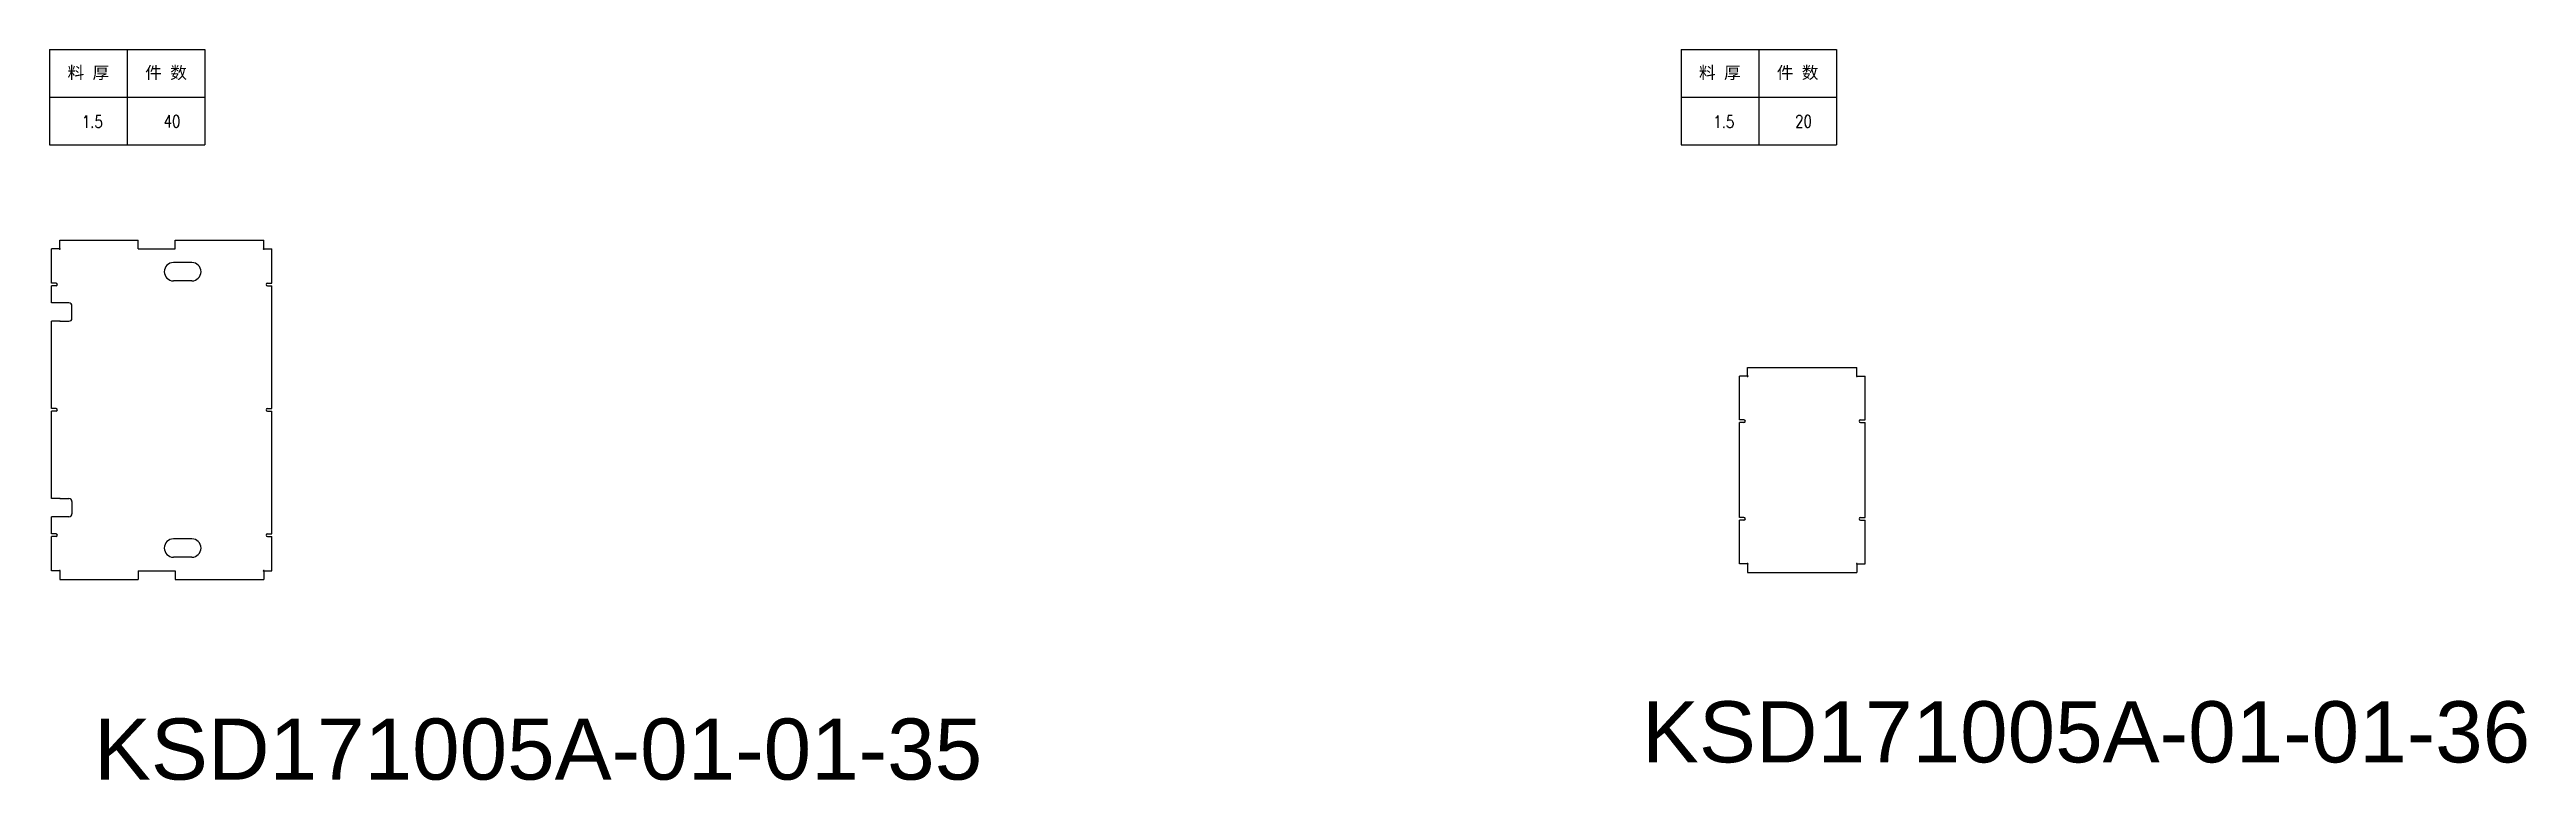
# Model space of a CAD drawing. Header units: millimetres. Extents: x 5543 to 54051, y -3404 to 4186.
# Drawn here: x 22800 to 30898, y 1113 to 3505 of the extents above; entities that cross this region are included whole.
import ezdxf
from ezdxf.enums import TextEntityAlignment as Align

# ---------------------------------------------------------------- set-up
doc = ezdxf.new("R2010")
doc.units = ezdxf.units.MM
doc.layers.add('标注', color=3, linetype='Continuous')
doc.styles.add('DIM', font='romans.shx', dxfattribs={"width": 0.8, "bigfont": 'bigfont.shx'})
doc.styles.get("Standard").update_dxf_attribs({"font": 'arial.ttf'})

msp = doc.modelspace()

# ---------------------------------------------------------------- texts
at = {"layer": '标注', "char_height": 200, "attachment_point": 1}
for s, insert, width in [('KSD171005A-01-01-35', (22945, 1316.2), 3016.637), ('KSD171005A-01-01-36', (28005.9, 1372.6), 3014.918)]:
    msp.add_mtext(s, dxfattribs=dict(at, insert=insert, width=width))

# ---------------------------------------------------------------- blocks, each defined once
blk = doc.blocks.new('*T1')
at = {"color": 0, "linetype": 'ByBlock', "lineweight": -2, "transparency": 16777216}
for p, q in [((0, 0), (127, 0)), ((0, 0), (0, -78)), ((63.5, 0), (63.5, -78)), ((127, 0), (127, -78)), ((0, -39), (127, -39)), ((0, -78), (127, -78))]:
    blk.add_line(p, q, dxfattribs=at)
at = {"color": 0, "transparency": 16777216, "char_height": 10, "width": 60.5, "attachment_point": 5}
for s, insert in [('{\\fSimSun|b0|i0|c134|p2;料 厚}', (31.75, -19.5)), ('{\\fSimSun|b0|i0|c134|p2;件 数}', (95.25, -19.5))]:
    blk.add_mtext(s, dxfattribs=dict(at, insert=insert))
blk = doc.blocks.new('拆图参数')
blk.add_blockref('*T1', (-63.5, 78))
at = {"style": 'DIM', "width": 0.8}
blk.add_attdef('6', text='', height=10, dxfattribs=at).set_placement((-37.1, 18.9), align=Align.MIDDLE_LEFT)
blk.add_attdef('1', text='', height=10, dxfattribs=at).set_placement((36.6, 19.3), align=Align.MIDDLE_CENTER)

# ---------------------------------------------------------------- linework, layer by layer
for p, q in [((22806.3, 2740.5), (22806.3, 2853)), ((22831.8, 2853), (22806.3, 2853)), ((22833.3, 2881.5), (23090.3, 2881.5)), ((22833.3, 2854.5), (22833.3, 2881.5)), ((23090.3, 2853), (23090.3, 2881.5)), ((23090.3, 2853), (23210.3, 2853)), ((23210.3, 2853), (23210.3, 2881.5)), ((23210.3, 2881.5), (23500.3, 2881.5)), ((23500.3, 2854.5), (23500.3, 2881.5)), ((23501.8, 2853), (23527.3, 2853)), ((23527.3, 2740.5), (23527.3, 2853)), ((23265.3, 2808), (23205.3, 2808)), ((22821.3, 2740.5), (22806.3, 2740.5)), ((22821.3, 2731.5), (22806.3, 2731.5)), ((22806.3, 2676), (22806.3, 2731.5)), ((22834.8, 2676), (22806.3, 2676)), ((22863.3, 2676), (22833.3, 2676)), ((23265.3, 2748), (23205.3, 2748)), ((23512.3, 2740.5), (23527.3, 2740.5)), ((23512.3, 2731.5), (23527.3, 2731.5)), ((23527.3, 2330.5), (23527.3, 2731.5)), ((22806.3, 2330.5), (22806.3, 2616)), ((22834.8, 2616), (22806.3, 2616)), ((22833.3, 2616), (22863.3, 2616)), ((22873.3, 2626), (22873.3, 2666)), ((28324.7, 2293.8), (28324.7, 2436.3)), ((28350.2, 2436.3), (28324.7, 2436.3)), ((28351.7, 2464.8), (28708.7, 2464.8)), ((28351.7, 2437.8), (28351.7, 2464.8)), ((28708.7, 2437.8), (28708.7, 2464.8)), ((28710.2, 2436.3), (28735.7, 2436.3)), ((28735.7, 2293.8), (28735.7, 2436.3)), ((22821.3, 2330.5), (22806.3, 2330.5)), ((22821.3, 2321.5), (22806.3, 2321.5)), ((22806.3, 2036), (22806.3, 2321.5)), ((23512.3, 2330.5), (23527.3, 2330.5)), ((23512.3, 2321.5), (23527.3, 2321.5)), ((23527.3, 1920.5), (23527.3, 2321.5)), ((28339.7, 2293.8), (28324.7, 2293.8)), ((28324.7, 1973.8), (28324.7, 2284.8)), ((28339.7, 2284.8), (28324.7, 2284.8)), ((28720.7, 2293.8), (28735.7, 2293.8)), ((28720.7, 2284.8), (28735.7, 2284.8)), ((28735.7, 1973.8), (28735.7, 2284.8)), ((22834.8, 2036), (22806.3, 2036)), ((22833.3, 2036), (22863.3, 2036)), ((22873.3, 2026), (22873.3, 1986)), ((22806.3, 1920.5), (22806.3, 1976)), ((22834.8, 1976), (22806.3, 1976)), ((22863.3, 1976), (22833.3, 1976)), ((28339.7, 1973.8), (28324.7, 1973.8)), ((28324.7, 1822.3), (28324.7, 1964.8)), ((28339.7, 1964.8), (28324.7, 1964.8)), ((28720.7, 1973.8), (28735.7, 1973.8)), ((28720.7, 1964.8), (28735.7, 1964.8)), ((28735.7, 1822.3), (28735.7, 1964.8)), ((22821.3, 1920.5), (22806.3, 1920.5)), ((22806.3, 1799), (22806.3, 1911.5)), ((22821.3, 1911.5), (22806.3, 1911.5)), ((23265.3, 1904), (23205.3, 1904)), ((23512.3, 1920.5), (23527.3, 1920.5)), ((23512.3, 1911.5), (23527.3, 1911.5)), ((23527.3, 1799), (23527.3, 1911.5)), ((22831.8, 1799), (22806.3, 1799)), ((22833.3, 1797.5), (22833.3, 1770.5)), ((23090.3, 1799), (23090.3, 1770.5)), ((23090.3, 1799), (23210.3, 1799)), ((23265.3, 1844), (23205.3, 1844)), ((23210.3, 1799), (23210.3, 1770.5)), ((23500.3, 1797.5), (23500.3, 1770.5)), ((23501.8, 1799), (23527.3, 1799)), ((28350.2, 1822.3), (28324.7, 1822.3)), ((28351.7, 1820.8), (28351.7, 1793.8)), ((28351.7, 1793.8), (28708.7, 1793.8)), ((28708.7, 1820.8), (28708.7, 1793.8)), ((28710.2, 1822.3), (28735.7, 1822.3)), ((22833.3, 1770.5), (23090.3, 1770.5)), ((23210.3, 1770.5), (23500.3, 1770.5))]:
    msp.add_line(p, q)
for centre, radius, start, end in [((22833.3, 2853), 1.5, 180, 90), ((23500.3, 2853), 1.5, 90, 0), ((23205.3, 2778), 30, 90, 270), ((23265.3, 2778), 30, 270, 90), ((22821.3, 2736), 4.5, 270, 90), ((22863.3, 2666), 10, 0, 90), ((23512.3, 2736), 4.5, 90, 270), ((22863.3, 2626), 10, 270, 0), ((28351.7, 2436.3), 1.5, 180, 90), ((28708.7, 2436.3), 1.5, 90, 0), ((22821.3, 2326), 4.5, 270, 90), ((23512.3, 2326), 4.5, 90, 270), ((28339.7, 2289.3), 4.5, 270, 90), ((28720.7, 2289.3), 4.5, 90, 270), ((22863.3, 2026), 10, 0, 90), ((22863.3, 1986), 10, 270, 0), ((28339.7, 1969.3), 4.5, 270, 90), ((28720.7, 1969.3), 4.5, 90, 270), ((22821.3, 1916), 4.5, 270, 90), ((23205.3, 1874), 30, 90, 270), ((23265.3, 1874), 30, 270, 90), ((23512.3, 1916), 4.5, 90, 270), ((22833.3, 1799), 1.5, 270, 180), ((23500.3, 1799), 1.5, 0, 270), ((28351.7, 1822.3), 1.5, 270, 180), ((28708.7, 1822.3), 1.5, 0, 270)]:
    msp.add_arc(centre, radius, start, end)

# ---------------------------------------------------------------- block references
at = {"layer": '标注', "xscale": 4, "yscale": 4, "zscale": 4}
for p, values in [((23054.1, 3193.1), {'1': '40', '6': '1.5'}), ((28388, 3193.1), {'1': '20', '6': '1.5'})]:
    msp.add_blockref('拆图参数', p, dxfattribs=at).add_auto_attribs(values)

msp.set_redraw_order([(e.dxf.handle, doc.entitydb.next_handle()) for e in msp.query("TEXT MTEXT ATTDEF DIMENSION ARC_DIMENSION")])  # texts and dimensions are drawn at this point

doc.saveas('drawing.dxf')
